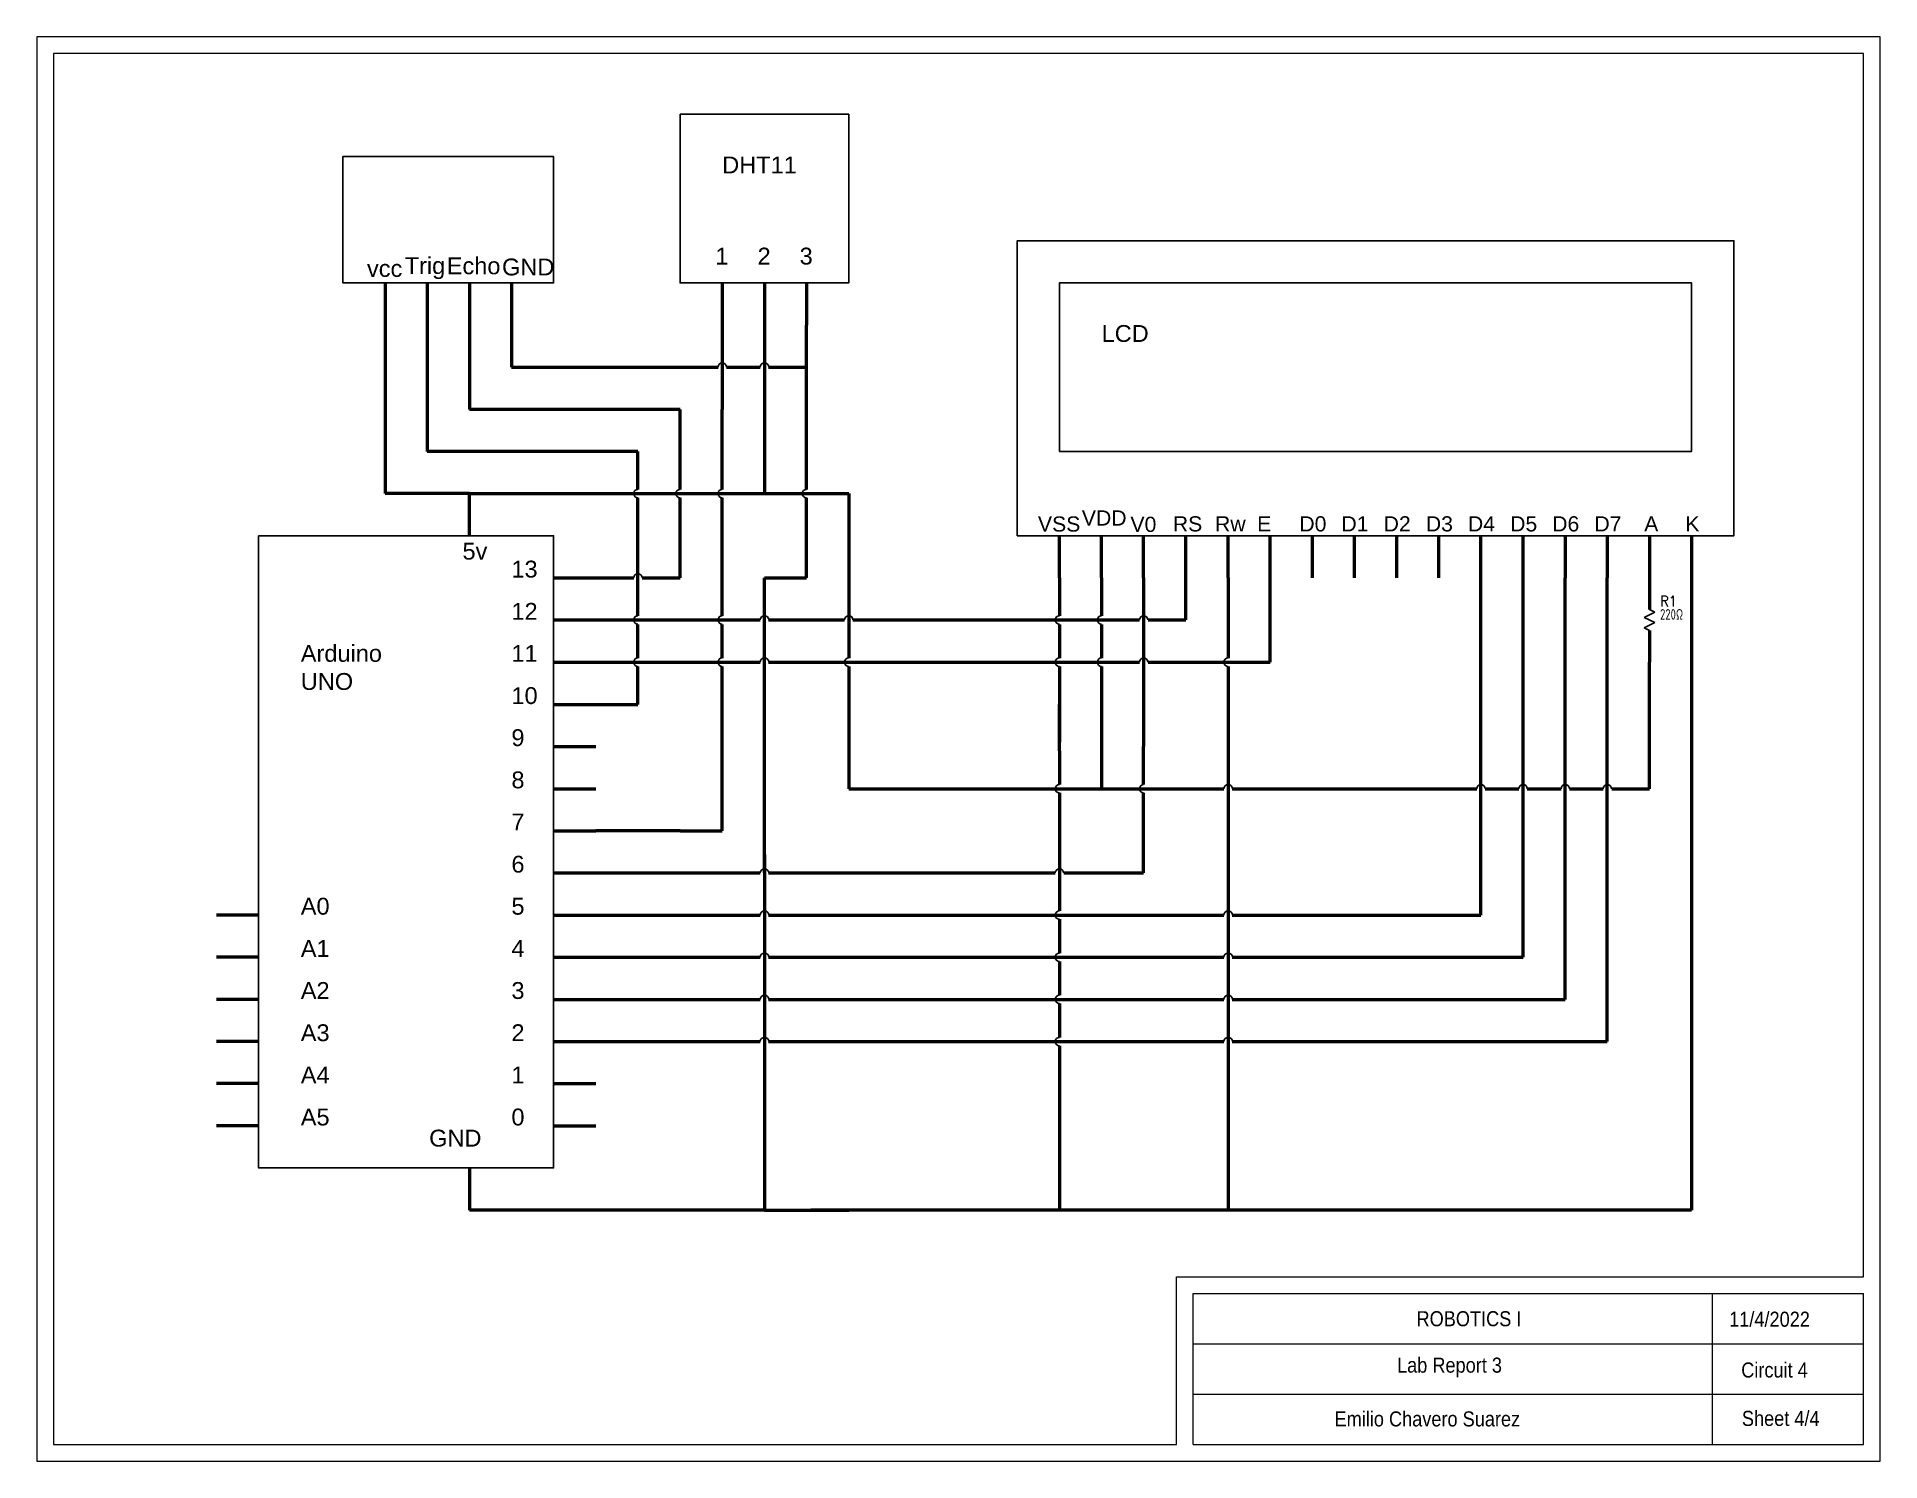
# Model space of a CAD drawing. Header units: inches. Extents: x -7.5 to 54, y 10 to 89.3.
# Drawn here: x -7.5 to 3.5, y 10 to 18.5 of the extents above; entities that cross this region are included whole.
import ezdxf
from ezdxf.enums import TextEntityAlignment as Align

# ---------------------------------------------------------------- set-up
doc = ezdxf.new("R2010")
doc.units = ezdxf.units.IN
doc.header["$MEASUREMENT"] = 0
for name, color, linetype in [('MISC', 7, 'Continuous'), ('SYMS', 7, 'Continuous'), ('TAGS', 150, 'Continuous'), ('WIRES', 7, 'Continuous')]:
    doc.layers.add(name, color=color, linetype=linetype)
doc.styles.add('AW_TAG', font='txt', dxfattribs={"width": 0.9, "height": 0.109375})
doc.styles.get("Standard").update_dxf_attribs({"font": 'arial.ttf'})
doc.styles.add('WD', font='romans.shx')

msp = doc.modelspace()

# ---------------------------------------------------------------- texts
at = {"attachment_point": 1}
for s, insert, char_height in [('{\\C256;\\c0;DHT11}', (-3.41, 17.786), 0.10062), ('{\\C256;\\c0;Trig}', (-5.305, 17.185), 0.10062), ('{\\C256;\\c0;Echo}', (-5.054, 17.184), 0.10062), ('{\\C256;\\c0;GND}', (-4.724, 17.177), 0.10062), ('{\\C256;\\c0;1}', (-3.451, 17.242), 0.10062), ('{\\C256;\\c0;2}', (-3.199, 17.242), 0.10062), ('{\\C256;\\c0;3}', (-2.948, 17.242), 0.10062), ('{\\C256;\\c0;vcc}', (-5.53, 17.168), 0.10062), ('{\\C256;\\c0;LCD}', (-1.146, 16.78), 0.10062), ('{\\C256;\\c0;VSS}', (-1.526, 15.638), 0.09055), ('{\\C256;\\c0;VDD}', (-1.264, 15.674), 0.09055), ('{\\C256;\\c0;V0}', (-0.974, 15.636), 0.09055), ('{\\C256;\\c0;RS}', (-0.721, 15.639), 0.09055), ('{\\C256;\\c0;Rw}', (-0.469, 15.639), 0.09055), ('{\\C256;\\c0;E}', (-0.218, 15.639), 0.09055), ('{\\C256;\\c0;D0}', (0.034, 15.639), 0.09055), ('{\\C256;\\c0;D1}', (0.285, 15.639), 0.09055), ('{\\C256;\\c0;D2}', (0.537, 15.639), 0.09055), ('{\\C256;\\c0;D3}', (0.789, 15.639), 0.09055), ('{\\C256;\\c0;D4}', (1.04, 15.639), 0.09055), ('{\\C256;\\c0;D5}', (1.292, 15.639), 0.09055), ('{\\C256;\\c0;D6}', (1.543, 15.639), 0.09055), ('{\\C256;\\c0;D7}', (1.795, 15.639), 0.09055), ('{\\C256;\\c0;A}', (2.092, 15.639), 0.09055), ('{\\C256;\\c0;K}', (2.338, 15.639), 0.09055), ('{\\C256;\\c0;5v}', (-4.96, 15.481), 0.10062), ('{\\C256;\\c0;5v}', (-4.96, 15.481), 0.10062), ('{\\C256;\\c0;13}', (-4.668, 15.374), 0.10062), ('{\\C256;\\c0;13}', (-4.668, 15.374), 0.10062), ('{\\C256;\\c0;12}', (-4.668, 15.122), 0.10062), ('{\\C256;\\c0;12}', (-4.668, 15.122), 0.10062), ('{\\C256;\\c0;Arduino UNO}', (-5.925, 14.871), 0.10062), ('{\\C256;\\c0;Arduino UNO}', (-5.925, 14.871), 0.10062), ('{\\C256;\\c0;11}', (-4.668, 14.871), 0.10062), ('{\\C256;\\c0;11}', (-4.668, 14.871), 0.10062), ('{\\C256;\\c0;10}', (-4.668, 14.619), 0.10062), ('{\\C256;\\c0;10}', (-4.668, 14.619), 0.10062), ('{\\C256;\\c0;9}', (-4.668, 14.368), 0.10062), ('{\\C256;\\c0;9}', (-4.668, 14.368), 0.10062), ('{\\C256;\\c0;8}', (-4.668, 14.116), 0.10062), ('{\\C256;\\c0;8}', (-4.668, 14.116), 0.10062), ('{\\C256;\\c0;7}', (-4.668, 13.865), 0.10062), ('{\\C256;\\c0;7}', (-4.668, 13.865), 0.10062), ('{\\C256;\\c0;6}', (-4.668, 13.613), 0.10062), ('{\\C256;\\c0;6}', (-4.668, 13.613), 0.10062), ('{\\C256;\\c0;A0}', (-5.925, 13.362), 0.10062), ('{\\C256;\\c0;A0}', (-5.925, 13.362), 0.10062), ('{\\C256;\\c0;5}', (-4.668, 13.362), 0.10062), ('{\\C256;\\c0;5}', (-4.668, 13.362), 0.10062), ('{\\C256;\\c0;A1}', (-5.925, 13.11), 0.10062), ('{\\C256;\\c0;A1}', (-5.925, 13.11), 0.10062), ('{\\C256;\\c0;4}', (-4.668, 13.11), 0.10062), ('{\\C256;\\c0;4}', (-4.668, 13.11), 0.10062), ('{\\C256;\\c0;A2}', (-5.925, 12.859), 0.10062), ('{\\C256;\\c0;A2}', (-5.925, 12.859), 0.10062), ('{\\C256;\\c0;3}', (-4.668, 12.859), 0.10062), ('{\\C256;\\c0;3}', (-4.668, 12.859), 0.10062), ('{\\C256;\\c0;A3}', (-5.925, 12.607), 0.10062), ('{\\C256;\\c0;A3}', (-5.925, 12.607), 0.10062), ('{\\C256;\\c0;2}', (-4.668, 12.607), 0.10062), ('{\\C256;\\c0;2}', (-4.668, 12.607), 0.10062), ('{\\C256;\\c0;A4}', (-5.925, 12.355), 0.10062), ('{\\C256;\\c0;A4}', (-5.925, 12.355), 0.10062), ('{\\C256;\\c0;1}', (-4.668, 12.355), 0.10062), ('{\\C256;\\c0;1}', (-4.668, 12.355), 0.10062), ('{\\C256;\\c0;A5}', (-5.925, 12.104), 0.10062), ('{\\C256;\\c0;A5}', (-5.925, 12.104), 0.10062), ('{\\C256;\\c0;0}', (-4.668, 12.104), 0.10062), ('{\\C256;\\c0;0}', (-4.668, 12.104), 0.10062), ('{\\C256;\\c0;GND}', (-5.159, 11.978), 0.10062), ('{\\C256;\\c0;GND}', (-5.159, 11.978), 0.10062)]:
    msp.add_mtext_dynamic_manual_height_columns(s, width=0.24594, gutter_width=0.503, heights=[0], dxfattribs=dict(at, insert=insert, char_height=char_height))
at = {"color": 250, "char_height": 0.09, "attachment_point": 1, "style": 'AW_TAG'}
for s, width, insert in [('\\pxqc,t3;{\\fWinCC_flexible_smart|b0|i0|c0|p49;\\C256;\\c0;ROBOTICS I}', 3.07454, (-0.491, 10.895)), ('\\pxt3;{\\fWinCC_flexible_smart|b0|i0|c0|p49;\\C256;\\c0;11/4/2022}', 2.47378, (2.599, 10.892)), ('\\pxt3;{\\fWinCC_flexible_smart|b0|i0|c0|p49;\\C256;\\c0;Lab Report 3}', 2.47378, (0.617, 10.618)), ('\\pxt3;{\\fWinCC_flexible_smart|b0|i0|c0|p49;\\C256;\\c0;Circuit 4}', 2.47378, (2.671, 10.589)), ('\\pxt3,25;{\\fWinCC_flexible_smart|b0|i0|c0|p49;\\C256;\\c0;Emilio Chavero Suarez}', 2.47378, (0.244, 10.297)), ('\\pxt3;{\\fWinCC_flexible_smart|b0|i0|c0|p49;\\C256;\\c0;Sheet 4/4}', 2.47378, (2.675, 10.3))]:
    msp.add_mtext_dynamic_manual_height_columns(s, width=width, gutter_width=1, heights=[0.0251], dxfattribs=dict(at, insert=insert))

# ---------------------------------------------------------------- blocks, each defined once
blk = doc.blocks.new('VRE1')
for p, q in [((-0.062, 0.031), (0.062, 0.094)), ((0.062, -0.031), (-0.062, 0.031)), ((0.062, 0.094), (0, 0.125)), ((-0.062, -0.094), (0.062, -0.031)), ((0, -0.125), (-0.062, -0.094))]:
    blk.add_line(p, q)
at = {"style": 'WD'}
for tag, p, width in [('INST', (0.219, 0.488), 0.7), ('LOC', (0.219, 0.318), 0.7), ('TAG1', (0.127, 0.162), 0.9), ('RATING1', (0.125, 0.006), 0.7), ('RATING2', (0.125, -0.151), 0.7), ('DESC1', (0.129, -0.307), 0.7), ('DESC2', (0.129, -0.463), 0.7)]:
    blk.add_attdef(tag, p, '', height=0.125, dxfattribs=dict(at, width=width))
at = {"linetype": 'Continuous', "style": 'WD', "flags": 8}
blk.add_attdef('TERM01', text='', height=0.125, dxfattribs=at).set_placement((-0.055, 0.144), align=Align.RIGHT)
at = {"style": 'WD', "flags": 9}
blk.add_attdef('FAMILY', (-0.184, 0.08), '', height=0.01, rotation=90, dxfattribs=at)
at = {"linetype": 'Continuous', "style": 'WD', "flags": 9}
for tag, p in [('CAT', (-0.139, 0.105)), ('MFG', (-0.12, 0.103)), ('ASSYCODE', (-0.094, 0.094))]:
    blk.add_attdef(tag, text='', height=0.01, rotation=90, dxfattribs=at).set_placement(p, align=Align.CENTER)
at = {"color": 7, "style": 'WD', "flags": 1}
for tag, p in [('X2TERM01', (0, 0.125)), ('X8TERM02', (0, -0.125))]:
    blk.add_attdef(tag, p, '', height=0.0125, dxfattribs=at)
at = {"linetype": 'Continuous', "style": 'WD', "flags": 8}
blk.add_attdef('TERM02', text='', height=0.125, dxfattribs=at).set_placement((-0.041, -0.151), align=Align.TOP_RIGHT)

# ---------------------------------------------------------------- linework, layer by layer
at = {"lineweight": 9}
for p, q in [((3.4, 18.4), (-7.4, 18.4)), ((-7.4, 18.4), (-7.4, 10.1)), ((3.4, 11.1), (3.4, 18.4)), ((-0.7, 11.1), (3.4, 11.1)), ((-0.7, 10.1), (-0.7, 11.1)), ((-0.6, 11), (3.4, 11)), ((-0.6, 10.1), (-0.6, 11)), ((3.4, 10.1), (3.4, 11)), ((2.499, 10.098), (2.499, 10.998)), ((-0.6, 10.7), (3.4, 10.7)), ((-0.6, 10.4), (3.4, 10.4)), ((-7.4, 10.1), (-0.7, 10.1)), ((-1.5, 10.1), (-0.7, 10.1)), ((-0.6, 10.1), (3.4, 10.1)), ((-0.6, 10.1), (-0.1, 10.1))]:
    msp.add_line(p, q, dxfattribs=at)
msp.add_lwpolyline([(-7.5, 10), (3.5, 10), (3.5, 18.5), (-7.5, 18.5)], close=True, dxfattribs=at)
for points in [[(-3.661, 18.038), (-2.655, 18.038), (-2.655, 17.032), (-3.661, 17.032)], [(-4.416, 17.786), (-5.674, 17.786), (-5.674, 17.032), (-4.416, 17.032)], [(-1.649, 15.523), (-1.649, 17.283), (2.627, 17.283), (2.627, 15.523)], [(-1.398, 16.026), (-1.398, 17.032), (2.375, 17.032), (2.375, 16.026)], [(-6.177, 15.523), (-4.416, 15.523), (-4.416, 11.75), (-6.177, 11.75)], [(-6.177, 15.523), (-4.416, 15.523), (-4.416, 11.75), (-6.177, 11.75)]]:
    msp.add_lwpolyline(points, close=True)
at = {"layer": 'WIRES', "lineweight": 50}
for p, q in [((-5.422, 17.032), (-5.422, 16.78)), ((-5.171, 17.032), (-5.171, 16.78)), ((-4.919, 17.032), (-4.919, 16.78)), ((-4.668, 17.032), (-4.668, 16.78)), ((-3.41, 17.032), (-3.41, 16.78)), ((-3.158, 17.032), (-3.158, 16.78)), ((-2.907, 17.032), (-2.907, 16.78)), ((-4.668, 16.78), (-4.668, 16.529)), ((-2.907, 15.799), (-2.907, 16.78)), ((-4.668, 16.529), (-3.435, 16.529)), ((-3.385, 16.529), (-3.184, 16.529)), ((-3.133, 16.529), (-2.907, 16.529)), ((-2.907, 15.271), (-2.907, 15.749)), ((-1.398, 15.271), (-1.398, 15.523)), ((-0.391, 15.271), (-0.391, 15.523)), ((0.112, 15.271), (0.112, 15.523)), ((0.363, 15.271), (0.363, 15.523)), ((0.615, 15.271), (0.615, 15.523)), ((0.866, 15.271), (0.866, 15.523)), ((2.375, 15.523), (2.375, 15.271)), ((-3.158, 13.51), (-3.158, 15.271)), ((-3.158, 15.271), (-2.907, 15.271)), ((-1.398, 15.271), (-1.398, 15.045)), ((-0.391, 15.271), (-0.391, 14.793)), ((2.375, 15.271), (2.375, 11.498)), ((-1.398, 14.994), (-1.398, 14.793)), ((-1.398, 14.743), (-1.398, 14.29)), ((-0.391, 14.743), (-0.391, 11.498)), ((-1.398, 14.24), (-1.398, 14.516)), ((-4.416, 14.265), (-4.165, 14.265)), ((-1.398, 14.24), (-1.398, 14.039)), ((-4.416, 14.013), (-4.165, 14.013)), ((-4.416, 14.013), (-4.165, 14.013)), ((-1.398, 13.988), (-1.398, 13.284)), ((-3.158, 13.62), (-3.158, 11.498)), ((-6.177, 13.259), (-6.428, 13.259)), ((-6.177, 13.259), (-6.428, 13.259)), ((-1.398, 13.234), (-1.398, 13.032)), ((-6.177, 13.007), (-6.428, 13.007)), ((-6.177, 13.007), (-6.428, 13.007)), ((-1.398, 12.982), (-1.398, 12.781)), ((-6.177, 12.756), (-6.428, 12.756)), ((-6.177, 12.756), (-6.428, 12.756)), ((-1.398, 12.731), (-1.398, 12.529)), ((-6.177, 12.504), (-6.428, 12.504)), ((-6.177, 12.504), (-6.428, 12.504)), ((-1.398, 12.479), (-1.398, 11.498)), ((-6.177, 12.253), (-6.428, 12.253)), ((-6.177, 12.253), (-6.428, 12.253)), ((-4.416, 12.253), (-4.165, 12.253)), ((-4.416, 12.253), (-4.165, 12.253)), ((-6.177, 12.001), (-6.428, 12.001)), ((-6.177, 12.001), (-6.428, 12.001)), ((-4.416, 12.001), (-4.165, 12.001)), ((-4.416, 12.001), (-4.165, 12.001)), ((-4.919, 11.75), (-4.919, 11.498)), ((-4.919, 11.75), (-4.919, 11.498)), ((-3.158, 11.498), (-4.919, 11.498)), ((-3.158, 11.498), (-2.655, 11.498)), ((-0.391, 11.498), (-2.882, 11.498)), ((2.375, 11.498), (-0.391, 11.498))]:
    msp.add_line(p, q, dxfattribs=at)
at = {"layer": 'WIRES', "color": 1, "lineweight": 50}
for p, q in [((-5.422, 16.78), (-5.422, 15.774)), ((-3.158, 16.78), (-3.158, 15.774)), ((-4.919, 15.774), (-5.422, 15.774)), ((-4.919, 15.523), (-4.919, 15.774)), ((-4.919, 15.774), (-3.184, 15.774)), ((-3.41, 15.774), (-2.907, 15.774)), ((-3.133, 15.774), (-2.655, 15.774)), ((-2.655, 15.774), (-2.655, 14.793)), ((-1.146, 15.271), (-1.146, 15.523)), ((2.124, 15.523), (2.124, 15.271)), ((-1.146, 15.271), (-1.146, 15.045)), ((2.124, 15.271), (2.124, 15.082)), ((-1.146, 14.994), (-1.146, 14.793)), ((2.124, 14.957), (2.124, 14.768)), ((-2.655, 14.743), (-2.655, 14.29)), ((-1.146, 14.743), (-1.146, 14.29)), ((2.124, 14.013), (2.124, 14.768)), ((-2.655, 14.516), (-2.655, 14.013)), ((-1.146, 14.516), (-1.146, 14.013)), ((-2.655, 14.013), (-0.417, 14.013)), ((-0.366, 14.013), (1.093, 14.013)), ((1.143, 14.013), (1.344, 14.013)), ((1.394, 14.013), (1.596, 14.013)), ((1.646, 14.013), (1.847, 14.013)), ((1.898, 14.013), (2.124, 14.013))]:
    msp.add_line(p, q, dxfattribs=at)
at = {"layer": 'WIRES', "color": 30, "lineweight": 50, "true_color": 0xf26722}
for p, q in [((-5.171, 16.78), (-5.171, 16.026)), ((-3.913, 16.026), (-5.171, 16.026)), ((-3.913, 15.799), (-3.913, 16.026)), ((-3.913, 15.045), (-3.913, 15.749)), ((1.369, 15.271), (1.369, 15.523)), ((1.369, 13.007), (1.369, 15.271)), ((-3.913, 14.793), (-3.913, 14.994)), ((-3.913, 14.516), (-3.913, 14.743)), ((-4.416, 14.516), (-4.165, 14.516)), ((-4.165, 14.516), (-3.913, 14.516)), ((-4.416, 13.007), (-4.165, 13.007)), ((-4.165, 13.007), (-3.184, 13.007)), ((-3.133, 13.007), (-0.417, 13.007)), ((-0.366, 13.007), (1.369, 13.007))]:
    msp.add_line(p, q, dxfattribs=at)
at = {"layer": 'WIRES', "color": 5, "lineweight": 50}
for p, q in [((-4.919, 16.78), (-4.919, 16.277)), ((-3.661, 16.277), (-4.919, 16.277)), ((-3.661, 15.799), (-3.661, 16.277)), ((-3.661, 15.271), (-3.661, 15.749)), ((-0.643, 15.271), (-0.643, 15.523)), ((-0.14, 15.271), (-0.14, 15.523)), ((1.872, 15.523), (1.872, 15.271)), ((-4.416, 15.271), (-4.165, 15.271)), ((-4.165, 15.271), (-3.938, 15.271)), ((-3.888, 15.271), (-3.661, 15.271)), ((-0.643, 15.02), (-0.643, 15.271)), ((-0.14, 14.768), (-0.14, 15.271)), ((1.872, 12.504), (1.872, 15.271)), ((-4.416, 15.02), (-4.165, 15.02)), ((-4.165, 15.02), (-3.184, 15.02)), ((-3.133, 15.02), (-2.68, 15.02)), ((-2.63, 15.02), (-1.171, 15.02)), ((-1.398, 15.02), (-0.92, 15.02)), ((-0.869, 15.02), (-0.643, 15.02)), ((-4.416, 14.768), (-4.165, 14.768)), ((-4.165, 14.768), (-3.184, 14.768)), ((-3.133, 14.768), (-0.92, 14.768)), ((-0.869, 14.768), (-0.14, 14.768)), ((-4.416, 12.504), (-4.165, 12.504)), ((-4.165, 12.504), (-3.184, 12.504)), ((-3.133, 12.504), (-0.417, 12.504)), ((-0.366, 12.504), (1.872, 12.504))]:
    msp.add_line(p, q, dxfattribs=at)
at = {"layer": 'WIRES', "color": 6, "lineweight": 50}
for p, q in [((-3.41, 16.78), (-3.41, 16.277)), ((-3.41, 15.799), (-3.41, 16.277)), ((-3.41, 15.045), (-3.41, 15.749)), ((1.118, 15.271), (1.118, 15.523)), ((1.118, 13.259), (1.118, 15.271)), ((-3.41, 14.793), (-3.41, 14.994)), ((-3.41, 13.762), (-3.41, 14.743)), ((-4.416, 13.762), (-4.165, 13.762)), ((-3.661, 13.762), (-4.165, 13.762)), ((-3.661, 13.762), (-3.41, 13.762)), ((-4.416, 13.259), (-4.165, 13.259)), ((-4.165, 13.259), (-3.184, 13.259)), ((-3.133, 13.259), (-0.417, 13.259)), ((-0.366, 13.259), (1.118, 13.259))]:
    msp.add_line(p, q, dxfattribs=at)
at = {"layer": 'WIRES', "color": 3, "lineweight": 50}
for p, q in [((-0.895, 15.271), (-0.895, 15.523)), ((1.621, 15.523), (1.621, 15.271)), ((-0.895, 15.271), (-0.895, 14.265)), ((1.621, 12.756), (1.621, 15.271)), ((-0.895, 14.039), (-0.895, 14.265)), ((-0.895, 13.51), (-0.895, 13.988)), ((-4.416, 13.51), (-4.165, 13.51)), ((-4.165, 13.51), (-3.184, 13.51)), ((-3.133, 13.51), (-1.423, 13.51)), ((-1.372, 13.51), (-0.895, 13.51)), ((-4.416, 12.756), (-4.165, 12.756)), ((-4.165, 12.756), (-3.184, 12.756)), ((-3.133, 12.756), (-0.417, 12.756)), ((-0.366, 12.756), (1.621, 12.756))]:
    msp.add_line(p, q, dxfattribs=at)
at = {"layer": 'WIRES'}
for centre, start, end in [((-3.41, 16.529), 0, 180), ((-3.158, 16.529), 0, 180), ((-2.907, 15.774), 90, 270), ((-1.398, 15.02), 90, 270), ((-1.398, 14.768), 90, 270), ((-0.391, 14.768), 90, 270), ((-1.398, 14.013), 90, 270), ((-1.398, 13.259), 90, 270), ((-1.398, 13.007), 90, 270), ((-1.398, 12.756), 90, 270), ((-1.398, 12.504), 90, 270)]:
    msp.add_arc(centre, 0.0252, start, end, dxfattribs=at)
at = {"layer": 'WIRES', "color": 30, "true_color": 0xf26722}
for centre, start, end in [((-3.913, 15.774), 90, 270), ((-3.913, 15.02), 90, 270), ((-3.913, 14.768), 90, 270), ((-3.158, 13.007), 0, 180), ((-0.391, 13.007), 0, 180)]:
    msp.add_arc(centre, 0.0252, start, end, dxfattribs=at)
at = {"layer": 'WIRES', "color": 5}
for centre, start, end in [((-3.661, 15.774), 90, 270), ((-3.913, 15.271), 0, 180), ((-3.158, 15.02), 0, 180), ((-2.655, 15.02), 0, 180), ((-0.895, 15.02), 0, 180), ((-3.158, 14.768), 0, 180), ((-0.895, 14.768), 0, 180), ((-3.158, 12.504), 0, 180), ((-0.391, 12.504), 0, 180)]:
    msp.add_arc(centre, 0.0252, start, end, dxfattribs=at)
at = {"layer": 'WIRES', "color": 6}
for centre, start, end in [((-3.41, 15.774), 90, 270), ((-3.41, 15.02), 90, 270), ((-3.41, 14.768), 90, 270), ((-3.158, 13.259), 0, 180), ((-0.391, 13.259), 0, 180)]:
    msp.add_arc(centre, 0.0252, start, end, dxfattribs=at)
at = {"layer": 'WIRES', "color": 1}
for centre, start, end in [((-1.146, 15.02), 90, 270), ((-2.655, 14.768), 90, 270), ((-1.146, 14.768), 90, 270), ((-0.391, 14.013), 0, 180), ((1.118, 14.013), 0, 180), ((1.369, 14.013), 0, 180), ((1.621, 14.013), 0, 180), ((1.872, 14.013), 0, 180)]:
    msp.add_arc(centre, 0.0252, start, end, dxfattribs=at)
at = {"layer": 'WIRES', "color": 3}
for centre, start, end in [((-0.895, 14.013), 90, 270), ((-3.158, 13.51), 0, 180), ((-1.398, 13.51), 0, 180), ((-3.158, 12.756), 0, 180), ((-0.391, 12.756), 0, 180)]:
    msp.add_arc(centre, 0.0252, start, end, dxfattribs=at)

# ---------------------------------------------------------------- block references
at = {"layer": 'SYMS'}
ref = msp.add_blockref('VRE1', (2.124, 15.02), dxfattribs=dict(at, xscale=0.5030769521187454, yscale=0.5030769521187454, zscale=0.5030769521187454))
ref.add_attrib('RATING1', '220Ω', (2.187, 15.022), dxfattribs={"layer": 'MISC', "height": 0.0629, "style": 'WD', "width": 0.7})
ref.add_attrib('TAG1', 'R1', (2.188, 15.101), dxfattribs={"layer": 'TAGS', "height": 0.0629, "style": 'WD', "width": 0.9})

msp.set_redraw_order([(e.dxf.handle, doc.entitydb.next_handle()) for e in msp.query("TEXT MTEXT ATTDEF DIMENSION ARC_DIMENSION")])  # texts and dimensions are drawn at this point

doc.saveas('drawing.dxf')
